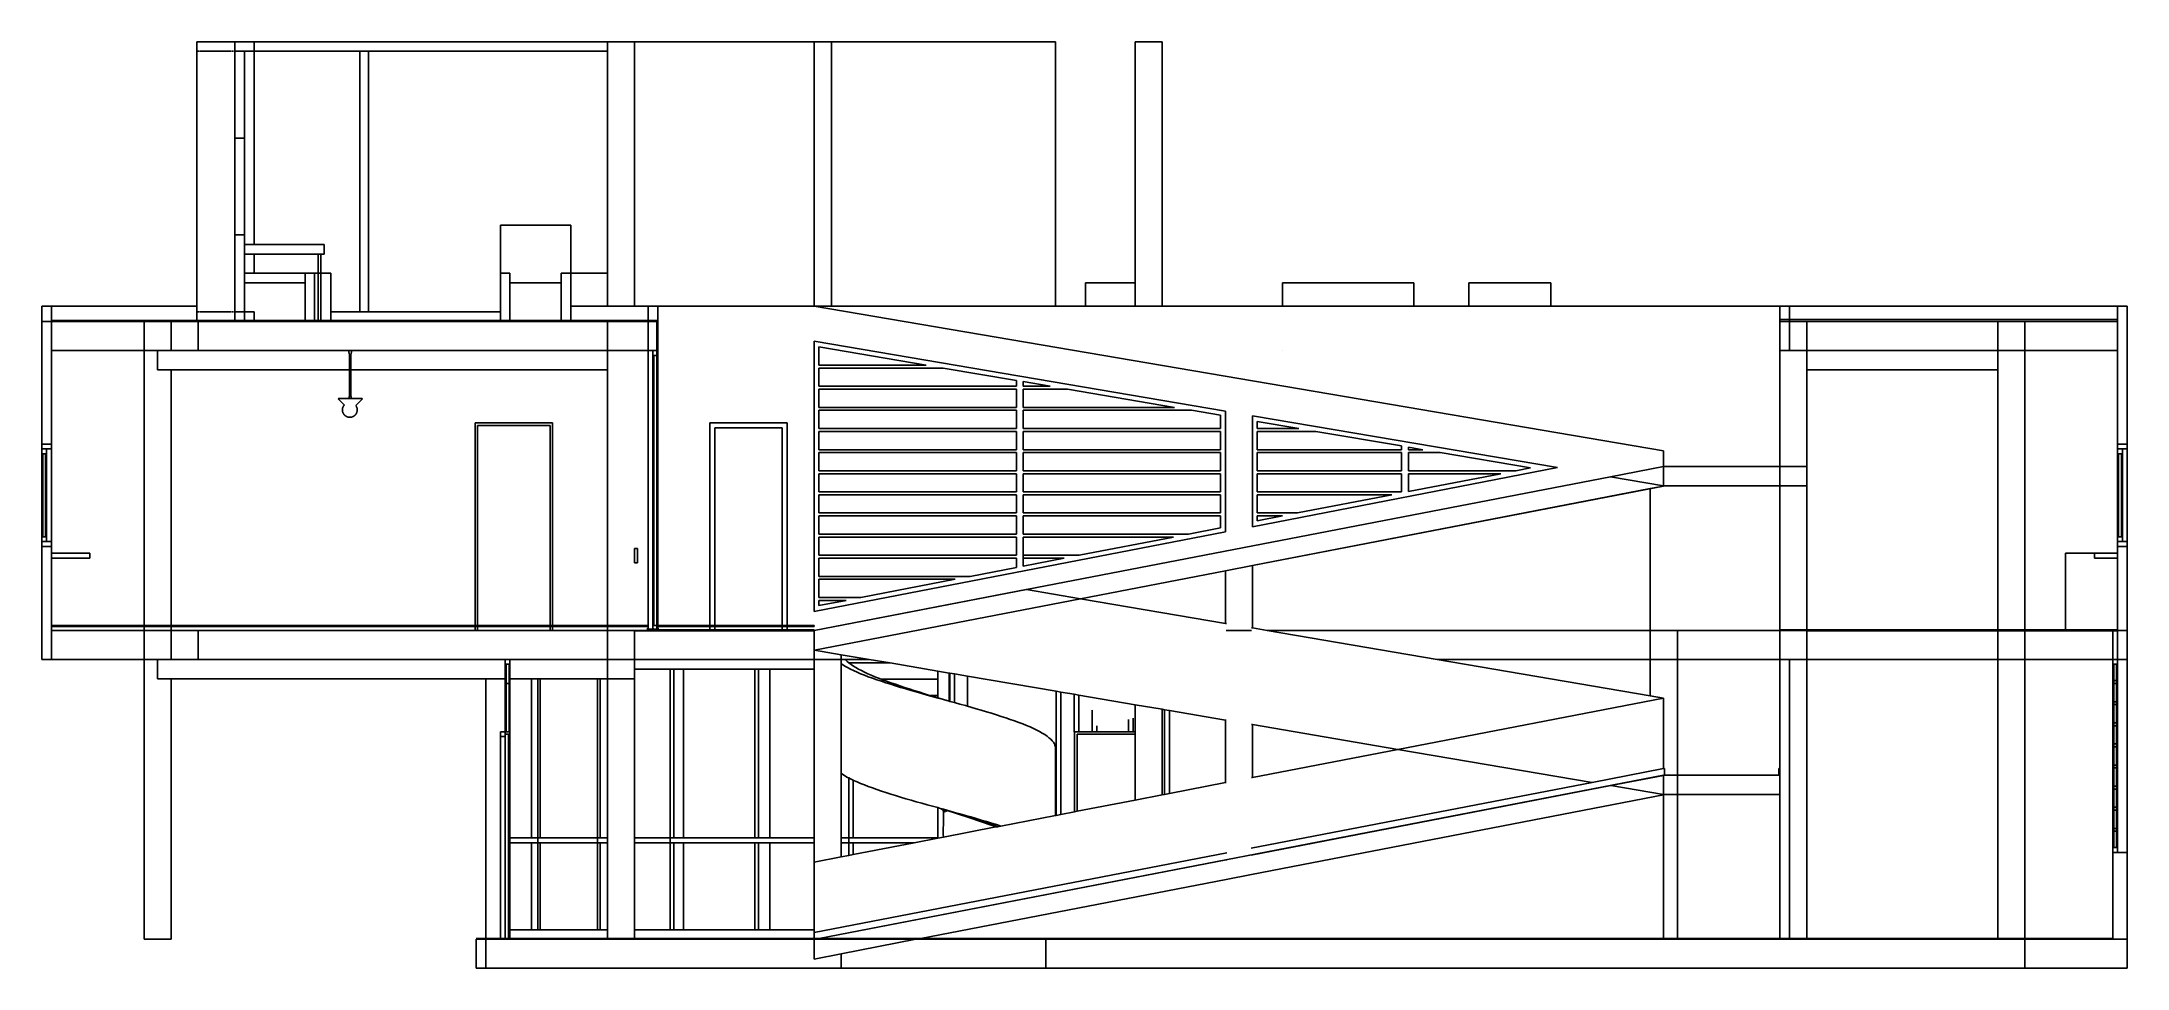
# Model space of a CAD drawing. Header units: centimetres. Extents: x 31 to 52.6, y 17.9 to 27.5.
import ezdxf

# ---------------------------------------------------------------- set-up
doc = ezdxf.new("R2010")
doc.units = ezdxf.units.CM
doc.layers.add('SectionCutEdges', color=7, linetype='Continuous')

msp = doc.modelspace()

# ---------------------------------------------------------------- linework, layer by layer
for p, q in [((32.617, 27.409), (32.617, 27.509)), ((32.617, 27.509), (32.617, 27.509)), ((32.617, 27.409), (32.617, 27.509)), ((32.617, 27.509), (32.618, 27.509)), ((32.618, 27.409), (32.618, 27.509)), ((33.012, 27.509), (32.618, 27.509)), ((33.212, 27.509), (36.872, 27.509)), ((36.872, 27.509), (36.872, 27.409)), ((37.152, 27.509), (36.872, 27.509)), ((37.152, 24.769), (37.152, 27.509)), ((39.012, 27.509), (37.152, 27.509)), ((39.192, 27.509), (39.012, 27.509)), ((39.012, 27.509), (39.012, 24.769)), ((39.192, 27.509), (39.192, 27.349)), ((41.512, 27.509), (39.192, 27.509)), ((41.512, 27.509), (41.512, 24.769)), ((42.337, 25.009), (42.337, 27.509)), ((42.617, 27.509), (42.337, 27.509)), ((42.617, 24.769), (42.617, 27.509)), ((32.617, 27.409), (32.617, 27.409)), ((32.617, 24.769), (32.617, 27.409)), ((32.617, 27.409), (32.618, 27.409)), ((32.62, 27.409), (32.618, 27.409)), ((32.624, 27.409), (32.62, 27.409)), ((32.626, 27.409), (32.624, 27.409)), ((32.626, 27.409), (32.631, 27.409)), ((32.631, 27.409), (32.634, 27.409)), ((32.634, 27.409), (32.636, 27.409)), ((32.637, 27.409), (32.64, 27.409)), ((32.641, 27.409), (32.643, 27.409)), ((32.644, 27.409), (32.647, 27.409)), ((32.648, 27.409), (32.651, 27.409)), ((32.652, 27.409), (32.655, 27.409)), ((32.656, 27.409), (32.659, 27.409)), ((32.661, 27.409), (32.665, 27.409)), ((32.666, 27.409), (32.67, 27.409)), ((32.671, 27.409), (32.675, 27.409)), ((32.676, 27.409), (32.68, 27.409)), ((32.682, 27.409), (32.687, 27.409)), ((32.689, 27.409), (32.693, 27.409)), ((32.695, 27.409), (32.699, 27.409)), ((32.701, 27.409), (32.705, 27.409)), ((32.708, 27.409), (32.712, 27.409)), ((32.714, 27.409), (32.721, 27.409)), ((32.722, 27.409), (32.729, 27.409)), ((32.729, 27.409), (32.736, 27.409)), ((32.736, 27.409), (32.743, 27.409)), ((32.744, 27.409), (32.752, 27.409)), ((32.755, 27.409), (32.76, 27.409)), ((32.763, 27.409), (32.769, 27.409)), ((32.772, 27.409), (32.777, 27.409)), ((32.78, 27.409), (32.786, 27.409)), ((32.789, 27.409), (32.798, 27.409)), ((32.8, 27.409), (32.808, 27.409)), ((32.808, 27.409), (32.818, 27.409)), ((32.818, 27.409), (32.827, 27.409)), ((32.828, 27.409), (32.838, 27.409)), ((32.841, 27.409), (32.849, 27.409)), ((32.852, 27.409), (32.859, 27.409)), ((32.863, 27.409), (32.87, 27.409)), ((32.874, 27.409), (32.882, 27.409)), ((32.885, 27.409), (32.896, 27.409)), ((32.898, 27.409), (32.908, 27.409)), ((32.909, 27.409), (32.92, 27.409)), ((32.921, 27.409), (32.932, 27.409)), ((32.933, 27.409), (32.945, 27.409)), ((32.949, 27.409), (32.958, 27.409)), ((32.962, 27.409), (32.971, 27.409)), ((32.976, 27.409), (32.984, 27.409)), ((32.989, 27.409), (32.998, 27.409)), ((33.005, 27.409), (33.012, 27.409)), ((33.212, 27.409), (34.306, 27.409)), ((33.212, 27.409), (33.212, 25.409)), ((34.306, 24.709), (34.306, 27.409)), ((34.306, 27.409), (34.398, 27.409)), ((34.398, 27.409), (34.398, 24.709)), ((34.398, 27.409), (36.872, 27.409)), ((36.872, 25.109), (36.872, 27.409)), ((39.192, 27.349), (39.194, 27.349)), ((39.192, 25.408), (39.192, 27.349)), ((33.012, 26.509), (33.112, 26.509)), ((33.112, 25.509), (33.012, 25.509)), ((35.762, 25.609), (36.492, 25.609)), ((35.762, 25.609), (35.762, 25.109)), ((36.492, 25.609), (36.492, 25.109)), ((33.212, 25.409), (33.112, 25.409)), ((33.212, 25.309), (33.112, 25.309)), ((33.939, 25.409), (33.212, 25.409)), ((33.212, 25.109), (33.212, 25.309)), ((33.212, 25.309), (33.874, 25.309)), ((33.874, 25.109), (33.874, 25.309)), ((33.904, 25.309), (33.874, 25.309)), ((33.904, 25.109), (33.904, 25.309)), ((33.904, 25.309), (33.939, 25.309)), ((33.939, 25.309), (33.939, 25.409)), ((39.192, 24.769), (39.192, 25.408)), ((39.192, 25.408), (39.194, 25.408)), ((33.212, 25.109), (33.112, 25.109)), ((33.212, 25.109), (33.739, 25.109)), ((33.839, 25.109), (33.874, 25.109)), ((33.877, 25.109), (33.874, 25.109)), ((33.874, 24.619), (33.874, 25.109)), ((33.874, 25.109), (33.874, 25.109)), ((33.879, 25.109), (33.878, 25.109)), ((33.883, 25.109), (33.88, 25.109)), ((33.886, 25.109), (33.884, 25.109)), ((33.889, 25.109), (33.887, 25.109)), ((33.892, 25.109), (33.89, 25.109)), ((33.894, 25.109), (33.893, 25.109)), ((33.897, 25.109), (33.896, 25.109)), ((33.9, 25.109), (33.898, 25.109)), ((33.903, 25.109), (33.901, 25.109)), ((33.904, 25.109), (33.903, 25.109)), ((33.904, 24.619), (33.904, 25.109)), ((33.904, 25.109), (34.008, 25.109)), ((34.008, 25.109), (34.008, 24.709)), ((36.492, 25.109), (36.872, 25.109)), ((36.872, 24.769), (36.872, 25.109)), ((41.823, 25.009), (41.823, 24.769)), ((42.337, 25.009), (41.823, 25.009)), ((42.337, 24.769), (42.337, 25.009)), ((43.862, 24.769), (43.862, 25.009)), ((43.862, 25.009), (45.222, 25.009)), ((45.222, 24.769), (45.222, 25.009)), ((45.793, 24.769), (45.793, 25.009)), ((45.793, 25.009), (46.643, 25.009)), ((46.643, 25.009), (46.643, 24.769)), ((31.112, 24.769), (32.617, 24.769)), ((32.617, 24.769), (32.62, 24.769)), ((32.617, 24.709), (32.617, 24.769)), ((32.617, 24.709), (32.617, 24.709)), ((32.617, 24.619), (32.617, 24.709)), ((32.617, 24.619), (32.617, 24.709)), ((32.617, 24.709), (32.618, 24.709)), ((32.618, 24.619), (32.618, 24.709)), ((32.62, 24.709), (32.618, 24.709)), ((32.624, 24.709), (32.62, 24.709)), ((32.622, 24.769), (32.621, 24.769)), ((32.626, 24.769), (32.624, 24.769)), ((32.626, 24.709), (32.624, 24.709)), ((32.626, 24.709), (32.631, 24.709)), ((32.634, 24.709), (32.631, 24.709)), ((32.636, 24.709), (32.634, 24.709)), ((32.637, 24.709), (32.64, 24.709)), ((32.641, 24.709), (32.643, 24.709)), ((32.644, 24.709), (32.647, 24.709)), ((32.648, 24.709), (32.651, 24.709)), ((32.652, 24.709), (32.655, 24.709)), ((32.656, 24.709), (32.659, 24.709)), ((32.661, 24.709), (32.665, 24.709)), ((32.67, 24.709), (32.666, 24.709)), ((32.675, 24.709), (32.671, 24.709)), ((32.68, 24.709), (32.676, 24.709)), ((32.682, 24.709), (32.687, 24.709)), ((32.689, 24.709), (32.693, 24.709)), ((32.695, 24.709), (32.699, 24.709)), ((32.701, 24.709), (32.705, 24.709)), ((32.708, 24.709), (32.712, 24.709)), ((32.714, 24.709), (32.721, 24.709)), ((32.729, 24.709), (32.722, 24.709)), ((32.736, 24.709), (32.729, 24.709)), ((32.743, 24.709), (32.736, 24.709)), ((32.744, 24.709), (32.752, 24.709)), ((32.755, 24.709), (32.76, 24.709)), ((32.763, 24.709), (32.769, 24.709)), ((32.772, 24.709), (32.777, 24.709)), ((32.78, 24.709), (32.786, 24.709)), ((32.789, 24.709), (32.798, 24.709)), ((32.808, 24.709), (32.8, 24.709)), ((32.818, 24.709), (32.808, 24.709)), ((32.827, 24.709), (32.818, 24.709)), ((32.828, 24.709), (32.838, 24.709)), ((32.841, 24.709), (32.849, 24.709)), ((32.852, 24.709), (32.859, 24.709)), ((32.863, 24.709), (32.87, 24.709)), ((32.874, 24.709), (32.882, 24.709)), ((32.885, 24.709), (32.896, 24.709)), ((32.908, 24.709), (32.898, 24.709)), ((32.92, 24.709), (32.909, 24.709)), ((32.932, 24.709), (32.921, 24.709)), ((32.933, 24.709), (32.945, 24.709)), ((32.949, 24.709), (32.958, 24.709)), ((32.962, 24.709), (32.971, 24.709)), ((32.976, 24.709), (32.984, 24.709)), ((32.989, 24.709), (32.998, 24.709)), ((33.012, 24.709), (33.005, 24.709)), ((34.008, 24.709), (34.008, 24.619)), ((34.306, 24.709), (34.008, 24.709)), ((34.306, 24.709), (34.398, 24.709)), ((34.398, 24.709), (35.762, 24.709)), ((36.872, 24.769), (36.492, 24.769)), ((37.152, 24.769), (36.872, 24.769)), ((37.292, 24.769), (37.152, 24.769)), ((39.012, 24.769), (37.392, 24.769)), ((43.412, 24.019), (39.012, 24.769)), ((39.192, 24.769), (39.012, 24.769)), ((39.012, 24.769), (39.012, 24.769)), ((41.512, 24.769), (39.192, 24.769)), ((41.823, 24.769), (41.512, 24.769)), ((42.337, 24.769), (41.823, 24.769)), ((42.617, 24.769), (42.337, 24.769)), ((43.862, 24.769), (42.617, 24.769)), ((45.222, 24.769), (43.862, 24.769)), ((45.793, 24.769), (45.222, 24.769)), ((46.643, 24.769), (45.793, 24.769)), ((49.012, 24.769), (46.643, 24.769)), ((49.012, 24.629), (49.012, 24.769)), ((49.012, 24.629), (49.012, 24.609)), ((49.112, 24.629), (49.012, 24.629)), ((49.112, 24.769), (49.112, 24.769)), ((49.112, 24.769), (49.112, 24.629)), ((49.112, 24.769), (52.512, 24.769)), ((49.112, 24.629), (49.112, 24.609)), ((31.112, 24.609), (31.012, 24.609)), ((32.072, 24.309), (32.072, 24.609)), ((32.352, 24.309), (32.352, 24.609)), ((32.617, 24.609), (32.617, 24.619)), ((32.617, 24.609), (32.617, 24.619)), ((32.618, 24.609), (32.618, 24.619)), ((32.632, 24.309), (32.632, 24.609)), ((34.008, 24.619), (34.008, 24.609)), ((36.872, 24.609), (36.872, 24.309)), ((37.292, 24.619), (37.392, 24.619)), ((37.382, 24.609), (37.292, 24.609)), ((37.382, 24.309), (37.382, 24.609)), ((37.392, 24.609), (37.382, 24.609)), ((49.012, 24.609), (49.012, 24.609)), ((49.112, 24.609), (49.012, 24.609)), ((49.012, 24.309), (49.012, 24.609)), ((51.272, 24.609), (51.272, 24.309)), ((51.552, 24.309), (51.552, 24.609)), ((32.072, 24.309), (32.072, 21.459)), ((32.212, 24.109), (32.212, 24.309)), ((34.201, 24.266), (34.191, 24.309)), ((34.201, 24.109), (34.201, 24.266)), ((34.223, 24.309), (34.213, 24.266)), ((34.213, 24.266), (34.213, 24.109)), ((36.872, 24.309), (36.872, 24.109)), ((37.342, 24.309), (37.292, 24.309)), ((37.292, 21.434), (37.292, 24.309)), ((37.342, 24.259), (37.342, 21.459)), ((37.382, 24.259), (37.382, 24.309)), ((37.392, 24.259), (37.392, 21.459)), ((39.012, 24.406), (43.272, 23.681)), ((39.012, 21.605), (39.012, 24.406)), ((39.062, 24.158), (39.062, 24.347)), ((39.062, 24.347), (40.172, 24.158)), ((43.863, 24.309), (43.862, 24.309)), ((49.112, 24.309), (49.012, 24.309)), ((51.272, 24.309), (51.272, 24.109)), ((51.552, 21.415), (51.552, 24.309)), ((32.352, 24.109), (32.212, 24.109)), ((32.352, 21.459), (32.352, 24.109)), ((32.352, 24.109), (34.201, 24.109)), ((34.201, 23.838), (34.201, 24.109)), ((34.201, 24.109), (34.201, 24.109)), ((34.202, 24.109), (34.204, 24.109)), ((34.205, 24.109), (34.207, 24.109)), ((34.207, 24.109), (34.21, 24.109)), ((34.21, 24.109), (34.213, 24.109)), ((34.213, 24.109), (34.213, 23.838)), ((34.213, 24.109), (34.213, 24.109)), ((34.213, 24.109), (36.872, 24.109)), ((36.872, 24.109), (36.872, 21.459)), ((39.062, 24.158), (40.172, 24.158)), ((39.062, 23.939), (39.062, 24.128)), ((40.348, 24.128), (39.062, 24.128)), ((40.348, 24.128), (41.107, 23.999)), ((41.107, 23.999), (41.107, 23.939)), ((41.177, 23.987), (41.458, 23.939)), ((41.177, 23.987), (41.177, 23.939)), ((47.81, 23.269), (43.412, 24.019)), ((49.292, 24.109), (51.272, 24.109)), ((51.272, 24.109), (51.272, 21.415)), ((51.272, 24.109), (51.273, 24.109)), ((34.085, 23.812), (34.193, 23.812)), ((34.193, 23.812), (34.201, 23.838)), ((34.193, 23.812), (34.221, 23.812)), ((34.213, 23.838), (34.221, 23.812)), ((34.221, 23.812), (34.329, 23.812)), ((39.062, 23.939), (41.107, 23.939)), ((39.062, 23.72), (39.062, 23.909)), ((41.107, 23.909), (39.062, 23.909)), ((41.107, 23.72), (41.107, 23.909)), ((41.177, 23.939), (41.458, 23.939)), ((41.177, 23.909), (41.177, 23.72)), ((41.635, 23.909), (41.177, 23.909)), ((41.635, 23.909), (42.745, 23.72)), ((35.502, 23.559), (36.302, 23.559)), ((35.502, 21.459), (35.502, 23.559)), ((36.302, 23.559), (36.302, 21.459)), ((37.932, 23.559), (38.732, 23.559)), ((37.932, 21.459), (37.932, 23.559)), ((38.732, 23.559), (38.732, 21.459)), ((39.062, 23.72), (41.107, 23.72)), ((39.062, 23.501), (39.062, 23.69)), ((41.107, 23.69), (39.062, 23.69)), ((41.107, 23.501), (41.107, 23.69)), ((41.177, 23.72), (42.745, 23.72)), ((41.177, 23.69), (41.177, 23.501)), ((42.921, 23.69), (41.177, 23.69)), ((42.921, 23.69), (43.222, 23.639)), ((43.222, 23.639), (43.222, 23.501)), ((43.272, 23.681), (43.272, 22.43)), ((43.552, 22.484), (43.552, 23.633)), ((43.552, 23.633), (46.71, 23.096)), ((43.602, 23.574), (43.602, 23.501)), ((44.031, 23.501), (43.602, 23.574)), ((36.277, 23.534), (35.527, 23.534)), ((35.527, 23.534), (35.527, 21.459)), ((36.277, 21.459), (36.277, 23.534)), ((37.982, 23.509), (38.682, 23.509)), ((37.982, 21.459), (37.982, 23.509)), ((38.682, 23.509), (38.682, 21.459)), ((39.062, 23.501), (41.107, 23.501)), ((39.062, 23.282), (39.062, 23.471)), ((41.107, 23.471), (39.062, 23.471)), ((41.107, 23.282), (41.107, 23.471)), ((41.177, 23.501), (43.222, 23.501)), ((41.177, 23.471), (41.177, 23.282)), ((43.222, 23.471), (41.177, 23.471)), ((43.222, 23.471), (43.222, 23.282)), ((43.602, 23.501), (44.031, 23.501)), ((43.602, 23.471), (43.602, 23.282)), ((43.602, 23.471), (44.207, 23.471)), ((45.096, 23.32), (44.207, 23.471)), ((31.012, 23.239), (31.012, 22.379)), ((31.062, 22.379), (31.062, 23.239)), ((31.112, 23.289), (31.112, 22.329)), ((39.062, 23.282), (41.107, 23.282)), ((39.062, 23.063), (39.062, 23.252)), ((41.107, 23.252), (39.062, 23.252)), ((41.107, 23.063), (41.107, 23.252)), ((41.177, 23.282), (43.222, 23.282)), ((43.222, 23.252), (41.177, 23.252)), ((41.177, 23.252), (41.177, 23.063)), ((43.222, 23.252), (43.222, 23.063)), ((45.096, 23.282), (43.602, 23.282)), ((43.602, 23.252), (43.602, 23.063)), ((45.096, 23.252), (43.602, 23.252)), ((45.096, 23.282), (45.096, 23.32)), ((45.096, 23.063), (45.096, 23.252)), ((45.166, 23.308), (45.166, 23.282)), ((45.317, 23.282), (45.166, 23.308)), ((45.317, 23.282), (45.166, 23.282)), ((45.494, 23.252), (45.166, 23.252)), ((45.166, 23.252), (45.166, 23.063)), ((46.431, 23.093), (45.494, 23.252)), ((47.81, 23.109), (47.81, 23.269)), ((52.512, 23.239), (52.512, 22.379)), ((52.562, 23.239), (52.562, 22.379)), ((52.612, 23.289), (52.612, 22.329)), ((39.062, 23.063), (41.107, 23.063)), ((39.062, 22.844), (39.062, 23.033)), ((41.107, 23.033), (39.062, 23.033)), ((41.107, 22.844), (41.107, 23.033)), ((41.177, 23.063), (43.222, 23.063)), ((43.222, 23.033), (41.177, 23.033)), ((41.177, 23.033), (41.177, 22.844)), ((43.222, 23.033), (43.222, 22.844)), ((46.71, 23.096), (43.552, 22.484)), ((47.81, 22.905), (43.552, 22.082)), ((43.602, 23.063), (45.096, 23.063)), ((43.602, 23.033), (43.602, 22.844)), ((45.096, 23.033), (43.602, 23.033)), ((45.096, 22.844), (45.096, 23.033)), ((46.28, 23.063), (45.166, 23.063)), ((46.125, 23.033), (45.166, 23.033)), ((45.166, 22.848), (46.125, 23.033)), ((45.166, 23.033), (45.166, 22.848)), ((46.28, 23.063), (46.431, 23.093)), ((46.71, 23.096), (46.711, 23.096)), ((46.71, 23.096), (46.711, 23.096)), ((46.71, 23.096), (46.71, 23.096)), ((47.259, 23.002), (47.81, 22.909)), ((47.81, 22.909), (47.81, 23.109)), ((47.829, 22.909), (47.81, 22.909)), ((47.81, 22.905), (47.81, 22.909)), ((49.012, 23.109), (49.292, 23.109)), ((49.292, 22.909), (49.012, 22.909)), ((39.062, 22.844), (41.107, 22.844)), ((39.062, 22.626), (39.062, 22.814)), ((41.107, 22.814), (39.062, 22.814)), ((41.107, 22.626), (41.107, 22.814)), ((41.177, 22.844), (43.222, 22.844)), ((41.177, 22.814), (41.177, 22.626)), ((43.222, 22.814), (41.177, 22.814)), ((43.222, 22.814), (43.222, 22.626)), ((45.096, 22.844), (43.602, 22.844)), ((43.602, 22.814), (43.602, 22.626)), ((44.994, 22.814), (43.602, 22.814)), ((44.019, 22.626), (44.994, 22.814)), ((47.672, 21.409), (47.672, 22.878)), ((39.062, 22.626), (41.107, 22.626)), ((39.062, 22.407), (39.062, 22.596)), ((41.107, 22.596), (39.062, 22.596)), ((41.107, 22.407), (41.107, 22.596)), ((41.177, 22.626), (43.222, 22.626)), ((41.177, 22.596), (41.177, 22.407)), ((43.222, 22.596), (41.177, 22.596)), ((43.222, 22.471), (42.888, 22.407)), ((43.222, 22.596), (43.222, 22.471)), ((43.602, 22.626), (44.019, 22.626)), ((43.602, 22.545), (43.864, 22.596)), ((43.602, 22.596), (43.602, 22.545)), ((43.602, 22.596), (43.864, 22.596)), ((43.272, 22.43), (39.012, 21.605)), ((41.107, 22.407), (39.062, 22.407)), ((39.062, 22.188), (39.062, 22.377)), ((39.062, 22.377), (41.107, 22.377)), ((41.107, 22.188), (41.107, 22.377)), ((42.888, 22.407), (41.177, 22.407)), ((41.177, 22.188), (41.177, 22.377)), ((41.177, 22.377), (42.734, 22.377)), ((42.734, 22.377), (41.758, 22.188)), ((39.062, 22.188), (41.107, 22.188)), ((39.062, 21.969), (39.062, 22.158)), ((41.107, 22.158), (39.062, 22.158)), ((41.107, 22.062), (40.628, 21.969)), ((41.107, 22.158), (41.107, 22.062)), ((41.177, 22.188), (41.758, 22.188)), ((41.177, 22.158), (41.177, 22.188)), ((41.603, 22.158), (41.177, 22.075)), ((41.603, 22.158), (41.177, 22.158)), ((41.177, 22.158), (41.177, 22.075)), ((43.552, 21.435), (43.552, 22.082)), ((51.972, 22.209), (52.272, 22.209)), ((51.972, 22.209), (51.972, 22.109)), ((51.972, 22.109), (51.972, 21.509)), ((51.972, 22.109), (51.972, 22.109)), ((51.972, 21.509), (51.972, 22.109)), ((51.972, 21.509), (51.972, 22.109)), ((51.972, 22.109), (51.972, 22.109)), ((41.209, 21.834), (39.012, 21.409)), ((39.062, 21.969), (40.628, 21.969)), ((39.062, 21.75), (39.062, 21.939)), ((40.473, 21.939), (39.062, 21.939)), ((40.473, 21.939), (39.497, 21.75)), ((41.212, 21.834), (41.209, 21.834)), ((41.771, 21.738), (41.212, 21.834)), ((43.272, 22.028), (43.272, 21.482)), ((39.062, 21.75), (39.497, 21.75)), ((39.343, 21.72), (39.062, 21.666)), ((39.062, 21.666), (39.062, 21.72)), ((39.343, 21.72), (39.062, 21.72)), ((43.272, 21.482), (41.772, 21.738)), ((32.072, 21.459), (32.072, 21.449)), ((32.072, 21.449), (32.072, 21.409)), ((32.072, 21.109), (32.072, 21.409)), ((32.352, 21.449), (32.352, 21.459)), ((32.352, 21.409), (32.352, 21.449)), ((32.352, 21.109), (32.352, 21.409)), ((32.632, 21.109), (32.632, 21.409)), ((35.502, 21.449), (35.502, 21.459)), ((35.502, 21.409), (35.502, 21.449)), ((35.527, 21.459), (35.527, 21.449)), ((35.527, 21.449), (35.527, 21.409)), ((36.277, 21.449), (36.277, 21.459)), ((36.277, 21.409), (36.277, 21.449)), ((36.302, 21.459), (36.302, 21.449)), ((36.302, 21.449), (36.302, 21.409)), ((36.872, 21.459), (36.872, 21.449)), ((36.872, 21.449), (36.872, 21.409)), ((36.872, 21.409), (36.872, 21.109)), ((36.872, 21.109), (36.872, 21.409)), ((37.052, 21.449), (37.052, 21.459)), ((37.152, 21.109), (37.152, 21.409)), ((37.152, 21.405), (37.152, 21.409)), ((37.152, 21.405), (37.392, 21.405)), ((37.152, 21.109), (37.152, 21.405)), ((37.292, 21.409), (37.292, 21.421)), ((37.382, 21.421), (37.382, 21.459)), ((37.382, 21.409), (37.382, 21.421)), ((37.392, 21.459), (37.932, 21.459)), ((37.392, 21.449), (37.932, 21.449)), ((37.932, 21.449), (37.932, 21.459)), ((37.932, 21.459), (37.982, 21.459)), ((37.932, 21.415), (37.932, 21.449)), ((37.932, 21.449), (37.982, 21.449)), ((37.932, 21.409), (37.932, 21.415)), ((37.982, 21.449), (37.982, 21.459)), ((37.982, 21.459), (38.682, 21.459)), ((37.982, 21.415), (37.982, 21.449)), ((37.982, 21.449), (38.682, 21.449)), ((37.982, 21.409), (37.982, 21.415)), ((38.682, 21.459), (38.682, 21.449)), ((38.682, 21.459), (38.732, 21.459)), ((38.682, 21.449), (38.682, 21.415)), ((38.682, 21.449), (38.732, 21.449)), ((38.682, 21.415), (38.682, 21.409)), ((38.732, 21.459), (38.732, 21.449)), ((38.732, 21.459), (39.012, 21.459)), ((38.732, 21.449), (38.732, 21.415)), ((38.732, 21.449), (39.012, 21.449)), ((38.732, 21.415), (38.732, 21.409)), ((39.012, 21.449), (39.012, 21.459)), ((43.282, 21.481), (43.272, 21.482)), ((43.282, 21.409), (43.281, 21.409)), ((43.282, 21.409), (43.542, 21.409)), ((43.552, 21.435), (43.542, 21.436)), ((43.543, 21.409), (43.542, 21.409)), ((43.704, 21.409), (43.552, 21.435)), ((43.704, 21.409), (47.672, 21.409)), ((45.464, 21.109), (43.704, 21.409)), ((47.952, 21.409), (47.672, 21.409)), ((47.672, 21.109), (47.672, 21.409)), ((49.012, 21.409), (47.952, 21.409)), ((47.952, 21.109), (47.952, 21.409)), ((49.292, 21.415), (49.012, 21.415)), ((49.292, 21.109), (49.292, 21.405)), ((51.272, 21.415), (51.272, 21.409)), ((51.272, 21.405), (51.272, 21.409)), ((51.272, 21.409), (51.272, 21.109)), ((51.272, 21.109), (51.272, 21.405)), ((51.552, 21.409), (51.552, 21.415)), ((51.552, 21.405), (51.552, 21.409)), ((51.552, 21.109), (51.552, 21.405)), ((51.972, 21.509), (51.972, 21.509)), ((51.972, 21.509), (51.972, 21.509)), ((51.972, 21.509), (51.972, 21.415)), ((51.972, 21.415), (51.972, 21.409)), ((52.462, 21.409), (52.462, 21.405)), ((52.462, 21.405), (52.462, 21.109)), ((52.612, 21.409), (52.512, 21.409)), ((39.012, 21.206), (39.014, 21.205)), ((39.014, 21.205), (39.292, 21.158)), ((32.072, 18.209), (32.072, 21.109)), ((32.212, 20.909), (32.212, 21.109)), ((35.812, 21.059), (35.812, 20.909)), ((35.862, 20.909), (35.862, 21.059)), ((36.872, 21.009), (36.872, 21.109)), ((36.873, 21.009), (36.872, 21.009)), ((36.872, 21.009), (36.872, 21.009)), ((37.151, 21.009), (37.152, 21.009)), ((37.522, 21.009), (37.152, 21.009)), ((37.522, 18.309), (37.522, 21.009)), ((37.522, 21.009), (37.558, 21.009)), ((37.558, 19.259), (37.558, 21.009)), ((37.66, 21.009), (37.558, 21.009)), ((37.66, 19.259), (37.66, 21.009)), ((38.397, 21.009), (37.66, 21.009)), ((38.397, 19.259), (38.397, 21.009)), ((38.397, 21.009), (38.437, 21.009)), ((38.437, 19.259), (38.437, 21.009)), ((38.553, 21.009), (38.437, 21.009)), ((38.553, 19.259), (38.553, 21.009)), ((39.012, 21.009), (38.553, 21.009)), ((39.292, 21.109), (39.012, 21.109)), ((39.012, 21.009), (39.012, 21.109)), ((39.012, 19.259), (39.012, 21.009)), ((39.292, 21.158), (39.583, 21.109)), ((39.292, 21.109), (39.292, 21.158)), ((39.292, 21.064), (39.292, 21.109)), ((39.292, 21.109), (39.333, 21.109)), ((39.304, 21.056), (39.292, 21.064)), ((39.292, 19.927), (39.292, 21.064)), ((39.329, 21.04), (39.304, 21.056)), ((39.357, 21.024), (39.329, 21.04)), ((39.333, 21.109), (39.338, 21.103)), ((39.583, 21.109), (39.333, 21.109)), ((39.338, 21.103), (39.354, 21.087)), ((39.354, 21.087), (39.373, 21.072)), ((39.388, 21.008), (39.357, 21.024)), ((39.801, 21.072), (39.373, 21.072)), ((39.373, 21.072), (39.373, 21.072)), ((39.373, 21.072), (39.394, 21.056)), ((39.421, 20.993), (39.388, 21.008)), ((39.394, 21.056), (39.418, 21.04)), ((39.418, 21.04), (39.443, 21.024)), ((39.456, 20.977), (39.421, 20.993)), ((39.443, 21.024), (39.471, 21.008)), ((39.493, 20.961), (39.456, 20.977)), ((39.471, 21.008), (39.501, 20.993)), ((39.532, 20.945), (39.493, 20.961)), ((39.501, 20.993), (39.533, 20.977)), ((39.533, 20.977), (39.567, 20.961)), ((39.567, 20.961), (39.603, 20.945)), ((39.583, 21.109), (39.801, 21.072)), ((39.801, 21.072), (40.292, 20.988)), ((40.292, 20.903), (40.292, 20.988)), ((40.292, 20.988), (40.412, 20.968)), ((40.412, 20.968), (40.412, 20.676)), ((40.412, 20.968), (40.419, 20.966)), ((40.419, 20.674), (40.419, 20.966)), ((40.419, 20.966), (40.467, 20.958)), ((40.467, 20.661), (40.467, 20.958)), ((40.467, 20.958), (40.6, 20.936)), ((45.464, 21.109), (47.672, 20.732)), ((47.672, 21.109), (45.464, 21.109)), ((47.672, 20.732), (47.672, 21.109)), ((47.952, 21.109), (47.672, 21.109)), ((49.012, 21.109), (47.952, 21.109)), ((47.952, 19.909), (47.952, 21.109)), ((49.292, 18.219), (49.292, 21.109)), ((51.272, 21.109), (51.272, 18.219)), ((51.552, 18.219), (51.552, 21.109)), ((52.462, 21.059), (52.462, 20.89)), ((52.512, 20.89), (52.512, 21.059)), ((52.612, 19.109), (52.612, 21.109)), ((32.352, 20.909), (32.212, 20.909)), ((32.352, 18.209), (32.352, 20.909)), ((32.352, 20.909), (35.612, 20.909)), ((35.612, 20.909), (35.812, 20.909)), ((35.612, 20.909), (35.612, 18.219)), ((35.812, 20.909), (35.812, 20.859)), ((35.812, 20.859), (35.812, 20.359)), ((35.822, 20.859), (35.812, 20.859)), ((35.852, 20.859), (35.822, 20.859)), ((35.862, 20.859), (35.852, 20.859)), ((35.862, 20.859), (35.862, 20.909)), ((35.862, 20.909), (36.084, 20.909)), ((35.862, 20.859), (35.862, 20.359)), ((36.084, 19.259), (36.084, 20.909)), ((36.084, 20.909), (36.151, 20.909)), ((36.151, 18.309), (36.151, 20.909)), ((36.151, 20.909), (36.174, 20.909)), ((36.174, 19.259), (36.174, 20.909)), ((36.174, 20.909), (36.767, 20.909)), ((36.767, 18.309), (36.767, 20.909)), ((36.767, 20.909), (36.797, 20.909)), ((36.797, 19.259), (36.797, 20.909)), ((36.797, 20.909), (36.872, 20.909)), ((36.872, 20.909), (36.872, 19.259)), ((37.152, 19.259), (37.152, 20.909)), ((39.573, 20.93), (39.532, 20.945)), ((39.616, 20.914), (39.573, 20.93)), ((39.603, 20.945), (39.641, 20.93)), ((39.661, 20.898), (39.616, 20.914)), ((39.641, 20.93), (39.68, 20.914)), ((39.708, 20.882), (39.661, 20.898)), ((39.68, 20.914), (39.707, 20.903)), ((40.292, 20.903), (39.707, 20.903)), ((39.707, 20.903), (39.721, 20.898)), ((39.756, 20.866), (39.708, 20.882)), ((39.721, 20.898), (39.763, 20.882)), ((39.806, 20.851), (39.756, 20.866)), ((39.763, 20.882), (39.807, 20.866)), ((39.856, 20.835), (39.806, 20.851)), ((39.807, 20.866), (39.853, 20.851)), ((39.853, 20.851), (39.899, 20.835)), ((39.908, 20.819), (39.856, 20.835)), ((39.899, 20.835), (39.947, 20.819)), ((39.962, 20.803), (39.908, 20.819)), ((39.947, 20.819), (39.995, 20.803)), ((40.016, 20.787), (39.962, 20.803)), ((39.995, 20.803), (40.045, 20.787)), ((40.07, 20.772), (40.016, 20.787)), ((40.045, 20.787), (40.095, 20.772)), ((40.126, 20.756), (40.07, 20.772)), ((40.095, 20.772), (40.145, 20.756)), ((40.182, 20.74), (40.126, 20.756)), ((40.145, 20.756), (40.197, 20.74)), ((40.182, 20.74), (40.295, 20.708)), ((40.197, 20.74), (40.214, 20.735)), ((40.292, 20.735), (40.292, 20.903)), ((40.6, 20.624), (40.6, 20.936)), ((41.519, 20.779), (40.6, 20.936)), ((41.519, 19.493), (41.519, 20.779)), ((41.568, 20.771), (41.519, 20.779)), ((41.568, 19.503), (41.568, 20.771)), ((41.705, 20.748), (41.568, 20.771)), ((41.705, 20.359), (41.705, 20.748)), ((41.754, 20.739), (41.705, 20.748)), ((41.754, 20.359), (41.754, 20.739)), ((41.754, 20.739), (42.337, 20.64)), ((52.462, 20.86), (52.462, 20.671)), ((52.512, 20.671), (52.512, 20.86)), ((40.292, 20.735), (40.214, 20.735)), ((40.214, 20.735), (40.292, 20.711)), ((40.292, 20.711), (40.292, 20.735)), ((40.352, 20.693), (40.292, 20.711)), ((40.352, 20.693), (40.295, 20.708)), ((40.352, 20.693), (40.412, 20.676)), ((40.419, 20.674), (40.412, 20.676)), ((40.467, 20.661), (40.419, 20.674)), ((40.522, 20.645), (40.467, 20.661)), ((40.579, 20.63), (40.522, 20.645)), ((40.6, 20.624), (40.579, 20.63)), ((40.634, 20.614), (40.6, 20.624)), ((40.689, 20.598), (40.634, 20.614)), ((40.743, 20.582), (40.689, 20.598)), ((40.796, 20.566), (40.743, 20.582)), ((40.848, 20.551), (40.796, 20.566)), ((40.899, 20.535), (40.848, 20.551)), ((40.949, 20.519), (40.899, 20.535)), ((41.892, 20.359), (41.892, 20.584)), ((42.337, 20.64), (42.337, 20.359)), ((42.337, 20.64), (42.617, 20.592)), ((42.617, 19.705), (42.617, 20.592)), ((42.617, 20.592), (42.642, 20.588)), ((42.642, 19.71), (42.642, 20.588)), ((42.642, 20.588), (42.692, 20.58)), ((42.692, 20.58), (43.272, 20.481)), ((42.692, 19.72), (42.692, 20.58)), ((47.81, 20.709), (45.058, 20.177)), ((47.81, 20.709), (47.672, 20.732)), ((47.81, 19.98), (47.81, 20.709)), ((52.462, 20.641), (52.462, 20.452)), ((52.512, 20.452), (52.512, 20.641)), ((35.812, 20.309), (35.762, 20.309)), ((35.812, 20.359), (35.812, 20.334)), ((35.847, 20.334), (35.812, 20.334)), ((35.812, 20.334), (35.812, 20.309)), ((35.812, 20.309), (35.812, 18.219)), ((35.862, 20.334), (35.847, 20.334)), ((35.847, 20.334), (35.847, 18.219)), ((40.997, 20.503), (40.949, 20.519)), ((41.043, 20.487), (40.997, 20.503)), ((41.088, 20.472), (41.043, 20.487)), ((41.131, 20.456), (41.088, 20.472)), ((41.172, 20.44), (41.131, 20.456)), ((41.212, 20.424), (41.172, 20.44)), ((41.249, 20.409), (41.212, 20.424)), ((41.284, 20.393), (41.249, 20.409)), ((41.317, 20.377), (41.284, 20.393)), ((41.347, 20.361), (41.317, 20.377)), ((41.375, 20.345), (41.347, 20.361)), ((41.401, 20.33), (41.375, 20.345)), ((41.424, 20.314), (41.401, 20.33)), ((41.444, 20.298), (41.424, 20.314)), ((41.705, 20.359), (41.703, 20.359)), ((41.707, 20.359), (41.705, 20.359)), ((41.707, 19.529), (41.707, 20.359)), ((41.71, 20.359), (41.707, 20.359)), ((41.71, 19.53), (41.71, 20.359)), ((41.754, 20.359), (41.71, 20.359)), ((41.735, 20.334), (41.735, 19.535)), ((42.337, 20.334), (41.735, 20.334)), ((41.892, 20.359), (41.754, 20.359)), ((41.941, 20.359), (41.892, 20.359)), ((41.941, 20.359), (41.941, 20.42)), ((42.079, 20.359), (41.941, 20.359)), ((42.079, 20.359), (42.079, 20.362)), ((42.079, 20.359), (42.267, 20.359)), ((42.267, 20.359), (42.267, 20.485)), ((42.316, 20.359), (42.267, 20.359)), ((42.316, 20.359), (42.316, 20.501)), ((42.337, 20.359), (42.316, 20.359)), ((42.337, 20.359), (42.337, 20.334)), ((42.338, 20.359), (42.337, 20.359)), ((42.337, 20.334), (42.337, 19.651)), ((42.338, 20.334), (42.337, 20.334)), ((43.272, 20.481), (43.272, 19.832)), ((43.281, 20.479), (43.272, 20.481)), ((43.552, 20.433), (43.543, 20.435)), ((43.552, 19.886), (43.552, 20.433)), ((43.552, 20.433), (45.058, 20.177)), ((52.462, 20.422), (52.462, 20.233)), ((52.512, 20.233), (52.512, 20.422)), ((41.462, 20.282), (41.444, 20.298)), ((41.477, 20.266), (41.462, 20.282)), ((41.49, 20.251), (41.477, 20.266)), ((41.5, 20.235), (41.49, 20.251)), ((41.506, 20.219), (41.5, 20.235)), ((41.511, 20.203), (41.506, 20.219)), ((41.512, 20.187), (41.511, 20.203)), ((41.512, 19.492), (41.512, 20.187)), ((45.058, 20.177), (43.552, 19.886)), ((47.069, 19.835), (45.058, 20.177)), ((52.462, 20.203), (52.462, 20.014)), ((52.512, 20.014), (52.512, 20.203)), ((39.292, 19.927), (39.292, 19.927)), ((39.292, 19.927), (39.304, 19.919)), ((39.292, 19.259), (39.292, 19.927)), ((39.292, 19.259), (39.292, 19.927)), ((39.304, 19.919), (39.329, 19.903)), ((39.329, 19.903), (39.357, 19.887)), ((39.357, 19.887), (39.37, 19.881)), ((39.37, 19.078), (39.37, 19.881)), ((39.37, 19.881), (39.388, 19.872)), ((43.552, 19.886), (43.543, 19.884)), ((47.81, 19.978), (47.069, 19.835)), ((47.264, 19.802), (47.81, 19.907)), ((47.81, 19.98), (47.817, 19.979)), ((47.81, 19.979), (47.81, 19.98)), ((47.81, 19.979), (47.81, 19.978)), ((47.815, 19.979), (47.81, 19.979)), ((47.815, 19.979), (47.81, 19.978)), ((47.81, 19.907), (47.82, 19.909)), ((47.81, 19.709), (47.81, 19.907)), ((47.817, 19.979), (47.815, 19.979)), ((47.82, 19.98), (47.817, 19.979)), ((47.82, 19.909), (47.82, 19.98)), ((49.012, 19.909), (47.82, 19.909)), ((47.952, 19.909), (47.952, 19.709)), ((52.462, 19.984), (52.462, 19.795)), ((52.512, 19.795), (52.512, 19.984)), ((39.388, 19.872), (39.415, 19.859)), ((39.415, 19.259), (39.415, 19.859)), ((39.415, 19.859), (39.421, 19.856)), ((39.421, 19.856), (39.456, 19.84)), ((39.456, 19.84), (39.493, 19.824)), ((39.493, 19.824), (39.532, 19.809)), ((39.532, 19.809), (39.573, 19.793)), ((39.573, 19.793), (39.616, 19.777)), ((39.616, 19.777), (39.661, 19.761)), ((39.661, 19.761), (39.708, 19.745)), ((39.708, 19.745), (39.756, 19.73)), ((39.756, 19.73), (39.806, 19.714)), ((39.806, 19.714), (39.856, 19.698)), ((39.856, 19.698), (39.908, 19.682)), ((39.908, 19.682), (39.962, 19.666)), ((39.962, 19.666), (40.016, 19.651)), ((42.617, 19.705), (42.337, 19.651)), ((42.642, 19.71), (42.617, 19.705)), ((42.692, 19.72), (42.642, 19.71)), ((43.272, 19.832), (42.692, 19.72)), ((43.281, 19.834), (43.272, 19.832)), ((47.069, 19.835), (43.538, 19.153)), ((43.538, 19.082), (47.264, 19.802)), ((47.81, 19.709), (47.264, 19.802)), ((47.829, 19.709), (47.81, 19.709)), ((47.81, 19.705), (47.81, 19.709)), ((47.81, 18.219), (47.81, 19.705)), ((47.952, 19.709), (47.952, 18.219)), ((52.462, 19.765), (52.462, 19.577)), ((52.512, 19.577), (52.512, 19.765)), ((40.016, 19.651), (40.07, 19.635)), ((40.07, 19.635), (40.126, 19.619)), ((40.126, 19.619), (40.182, 19.603)), ((40.182, 19.603), (40.292, 19.573)), ((40.292, 19.259), (40.292, 19.573)), ((40.292, 19.573), (40.329, 19.562)), ((40.383, 19.535), (40.329, 19.562)), ((40.333, 19.56), (40.329, 19.562)), ((40.329, 19.562), (40.331, 19.562)), ((40.389, 19.537), (40.331, 19.562)), ((40.331, 19.562), (40.336, 19.56)), ((40.338, 19.556), (40.333, 19.56)), ((40.377, 19.533), (40.333, 19.56)), ((40.394, 19.539), (40.336, 19.56)), ((40.336, 19.56), (40.35, 19.557)), ((40.343, 19.551), (40.338, 19.556)), ((40.371, 19.53), (40.338, 19.556)), ((40.365, 19.526), (40.343, 19.551)), ((40.348, 19.542), (40.343, 19.551)), ((40.359, 19.523), (40.348, 19.542)), ((40.352, 19.525), (40.348, 19.542)), ((40.35, 19.557), (40.399, 19.54)), ((40.35, 19.557), (40.352, 19.556)), ((40.35, 19.304), (40.352, 19.45)), ((40.36, 19.554), (40.352, 19.556)), ((40.352, 19.556), (40.466, 19.524)), ((40.352, 19.45), (40.352, 19.525)), ((40.352, 19.524), (40.352, 19.525)), ((40.352, 19.524), (40.352, 19.458)), ((40.353, 19.521), (40.352, 19.524)), ((40.352, 19.458), (40.353, 19.521)), ((40.352, 19.45), (40.352, 19.458)), ((40.36, 19.554), (40.368, 19.551)), ((40.364, 19.552), (40.36, 19.554)), ((40.368, 19.551), (40.364, 19.552)), ((40.364, 19.552), (40.508, 19.509)), ((40.399, 19.54), (40.368, 19.551)), ((40.368, 19.551), (40.613, 19.472)), ((40.466, 19.524), (40.522, 19.509)), ((40.559, 19.493), (40.508, 19.509)), ((40.522, 19.509), (40.579, 19.493)), ((40.61, 19.477), (40.559, 19.493)), ((40.579, 19.493), (40.634, 19.477)), ((40.66, 19.461), (40.61, 19.477)), ((40.857, 19.388), (40.613, 19.472)), ((40.634, 19.477), (40.689, 19.461)), ((40.709, 19.445), (40.66, 19.461)), ((40.689, 19.461), (40.743, 19.445)), ((40.758, 19.43), (40.709, 19.445)), ((40.743, 19.445), (40.796, 19.43)), ((41.512, 19.492), (40.947, 19.383)), ((41.519, 19.493), (41.512, 19.492)), ((41.568, 19.503), (41.519, 19.493)), ((41.707, 19.529), (41.568, 19.503)), ((41.71, 19.53), (41.707, 19.529)), ((41.735, 19.535), (41.71, 19.53)), ((42.337, 19.651), (41.735, 19.535)), ((52.462, 19.547), (52.462, 19.358)), ((52.512, 19.358), (52.512, 19.547)), ((35.862, 19.259), (36.084, 19.259)), ((36.084, 19.259), (36.15, 19.259)), ((36.157, 19.259), (36.174, 19.259)), ((36.174, 19.259), (36.767, 19.259)), ((36.774, 19.259), (36.797, 19.259)), ((36.797, 19.259), (36.872, 19.259)), ((36.872, 19.259), (36.873, 19.259)), ((36.872, 19.259), (36.872, 19.209)), ((37.151, 19.259), (37.152, 19.259)), ((37.152, 19.209), (37.152, 19.259)), ((37.521, 19.259), (37.152, 19.259)), ((37.53, 19.259), (37.558, 19.259)), ((37.558, 19.259), (37.66, 19.259)), ((37.66, 19.259), (38.397, 19.259)), ((38.397, 19.259), (38.437, 19.259)), ((38.437, 19.259), (38.553, 19.259)), ((38.553, 19.259), (39.012, 19.259)), ((39.012, 19.209), (39.012, 19.259)), ((39.292, 19.259), (39.292, 19.259)), ((39.292, 19.209), (39.292, 19.259)), ((39.292, 19.209), (39.292, 19.259)), ((39.37, 19.259), (39.292, 19.259)), ((39.375, 19.259), (39.415, 19.259)), ((39.415, 19.259), (40.292, 19.259)), ((40.292, 19.256), (40.047, 19.209)), ((40.351, 19.267), (40.292, 19.256)), ((40.292, 19.256), (40.292, 19.259)), ((40.35, 19.297), (40.35, 19.304)), ((40.351, 19.267), (40.35, 19.297)), ((40.895, 19.373), (40.351, 19.267)), ((40.805, 19.414), (40.758, 19.43)), ((40.796, 19.43), (40.848, 19.414)), ((40.852, 19.398), (40.805, 19.414)), ((40.848, 19.414), (40.899, 19.398)), ((40.882, 19.388), (40.852, 19.398)), ((40.857, 19.388), (40.882, 19.388)), ((40.857, 19.388), (40.858, 19.387)), ((40.895, 19.373), (40.858, 19.387)), ((40.897, 19.382), (40.882, 19.388)), ((40.914, 19.376), (40.895, 19.373)), ((40.914, 19.376), (40.897, 19.382)), ((40.899, 19.398), (40.947, 19.383)), ((40.947, 19.383), (40.914, 19.376)), ((52.462, 19.328), (52.462, 19.159)), ((52.512, 19.159), (52.512, 19.328)), ((36.084, 19.209), (35.862, 19.209)), ((36.084, 18.309), (36.084, 19.209)), ((36.15, 19.209), (36.084, 19.209)), ((36.174, 19.209), (36.157, 19.209)), ((36.174, 18.309), (36.174, 19.209)), ((36.767, 19.209), (36.174, 19.209)), ((36.797, 19.209), (36.774, 19.209)), ((36.797, 18.309), (36.797, 19.209)), ((36.872, 19.209), (36.797, 19.209)), ((36.873, 19.209), (36.872, 19.209)), ((36.872, 19.209), (36.872, 18.309)), ((37.152, 19.209), (37.151, 19.209)), ((37.152, 18.309), (37.152, 19.209)), ((37.521, 19.209), (37.152, 19.209)), ((37.558, 19.209), (37.53, 19.209)), ((37.558, 18.309), (37.558, 19.209)), ((37.66, 19.209), (37.558, 19.209)), ((37.66, 18.309), (37.66, 19.209)), ((37.66, 19.209), (38.397, 19.209)), ((38.397, 18.309), (38.397, 19.209)), ((38.437, 19.209), (38.397, 19.209)), ((38.437, 18.309), (38.437, 19.209)), ((38.553, 19.209), (38.437, 19.209)), ((38.553, 18.309), (38.553, 19.209)), ((39.012, 19.209), (38.553, 19.209)), ((39.012, 19.009), (39.012, 19.209)), ((43.286, 19.105), (39.012, 18.28)), ((39.292, 19.063), (39.012, 19.009)), ((39.012, 19.009), (39.012, 18.309)), ((39.064, 18.219), (43.281, 19.033)), ((39.292, 19.063), (39.292, 19.209)), ((39.292, 19.063), (39.292, 19.209)), ((39.292, 19.209), (39.292, 19.209)), ((39.37, 19.209), (39.292, 19.209)), ((39.37, 19.078), (39.292, 19.063)), ((39.292, 19.063), (39.292, 19.063)), ((39.415, 19.087), (39.37, 19.078)), ((39.415, 19.209), (39.375, 19.209)), ((39.415, 19.087), (39.415, 19.209)), ((40.047, 19.209), (39.415, 19.209)), ((40.047, 19.209), (39.415, 19.087)), ((43.281, 19.033), (43.286, 19.034)), ((32.352, 18.209), (32.072, 18.209)), ((35.612, 18.219), (35.612, 18.209)), ((35.612, 17.909), (35.612, 18.209)), ((35.812, 18.219), (35.812, 18.209)), ((35.847, 18.219), (35.847, 18.209)), ((36.084, 18.309), (35.862, 18.309)), ((36.151, 18.309), (36.084, 18.309)), ((36.174, 18.309), (36.151, 18.309)), ((36.767, 18.309), (36.174, 18.309)), ((36.797, 18.309), (36.767, 18.309)), ((36.872, 18.309), (36.797, 18.309)), ((36.872, 18.309), (36.873, 18.309)), ((36.872, 18.309), (36.872, 18.219)), ((36.872, 18.219), (36.872, 18.209)), ((37.151, 18.309), (37.152, 18.309)), ((37.152, 18.219), (37.152, 18.309)), ((37.522, 18.309), (37.152, 18.309)), ((37.152, 18.209), (37.152, 18.219)), ((37.558, 18.309), (37.522, 18.309)), ((37.66, 18.309), (37.558, 18.309)), ((37.66, 18.309), (38.397, 18.309)), ((38.437, 18.309), (38.397, 18.309)), ((38.553, 18.309), (38.437, 18.309)), ((38.553, 18.309), (39.012, 18.309)), ((39.012, 18.309), (39.012, 18.28)), ((39.012, 18.28), (39.012, 18.219)), ((39.012, 18.219), (39.012, 18.209)), ((39.012, 18.005), (39.012, 18.209)), ((41.412, 17.909), (41.412, 18.209)), ((47.81, 18.209), (47.81, 18.219)), ((47.952, 18.219), (47.952, 18.209)), ((49.292, 18.209), (49.292, 18.219)), ((51.272, 18.219), (51.272, 18.209)), ((51.552, 18.209), (51.552, 18.219)), ((51.552, 17.909), (51.552, 18.209)), ((39.292, 17.909), (39.292, 18.059))]:
    msp.add_line(p, q)
msp.add_lwpolyline([(31.012, 24.769), (31.012, 21.109)])
at = {"layer": 'SectionCutEdges'}
for p, q in [((33.012, 27.509), (33.012, 27.409)), ((33.012, 27.509), (33.212, 27.509)), ((33.212, 27.409), (33.212, 27.509)), ((33.012, 27.409), (33.112, 27.409)), ((33.012, 26.509), (33.012, 27.409)), ((33.212, 27.409), (33.112, 27.409)), ((33.112, 27.409), (33.112, 26.509)), ((33.012, 26.509), (33.012, 25.509)), ((33.112, 26.509), (33.112, 25.509)), ((33.012, 24.709), (33.012, 25.509)), ((33.112, 25.509), (33.112, 25.409)), ((33.112, 25.309), (33.112, 25.409)), ((33.112, 25.109), (33.112, 25.309)), ((33.112, 25.109), (33.112, 25.009)), ((33.739, 25.109), (33.739, 25.009)), ((33.739, 25.109), (33.839, 25.109)), ((33.839, 24.619), (33.839, 25.109)), ((35.862, 25.109), (35.762, 25.109)), ((35.762, 25.109), (35.762, 24.709)), ((35.862, 25.009), (35.862, 25.109)), ((36.492, 25.109), (36.392, 25.109)), ((36.392, 25.109), (36.392, 25.009)), ((36.492, 25.109), (36.492, 24.769)), ((33.739, 25.009), (33.112, 25.009)), ((33.112, 25.009), (33.112, 24.709)), ((33.739, 25.009), (33.739, 24.619)), ((35.862, 25.009), (36.392, 25.009)), ((35.862, 24.619), (35.862, 25.009)), ((36.392, 24.619), (36.392, 25.009)), ((31.112, 24.769), (31.012, 24.769)), ((31.012, 24.769), (31.012, 23.339)), ((31.112, 24.619), (31.112, 24.769)), ((33.112, 24.709), (33.012, 24.709)), ((33.012, 24.709), (33.012, 24.619)), ((33.212, 24.709), (33.112, 24.709)), ((33.112, 24.709), (33.112, 24.619)), ((33.212, 24.619), (33.212, 24.709)), ((35.762, 24.709), (35.762, 24.619)), ((36.492, 24.769), (36.492, 24.619)), ((37.292, 24.769), (37.392, 24.769)), ((37.292, 24.619), (37.292, 24.769)), ((37.392, 24.769), (37.392, 24.619)), ((49.012, 24.769), (49.012, 24.769)), ((49.012, 24.769), (49.112, 24.769)), ((49.012, 24.769), (49.012, 24.629)), ((49.012, 24.609), (49.012, 24.629)), ((49.112, 24.629), (49.112, 24.769)), ((49.112, 24.609), (49.112, 24.629)), ((49.112, 24.629), (52.512, 24.629)), ((52.612, 24.769), (52.512, 24.769)), ((52.512, 24.629), (52.512, 24.769)), ((52.512, 24.609), (52.512, 24.629)), ((52.612, 24.769), (52.612, 23.339)), ((31.112, 24.609), (31.112, 24.619)), ((31.112, 24.619), (32.617, 24.619)), ((31.112, 24.309), (31.112, 24.609)), ((32.072, 24.609), (31.112, 24.609)), ((32.072, 24.609), (32.352, 24.609)), ((32.617, 24.609), (32.352, 24.609)), ((32.617, 24.619), (32.617, 24.619)), ((32.617, 24.619), (32.618, 24.619)), ((32.617, 24.609), (32.617, 24.609)), ((32.618, 24.609), (32.617, 24.609)), ((32.618, 24.619), (32.619, 24.619)), ((32.632, 24.609), (32.618, 24.609)), ((32.62, 24.619), (32.619, 24.619)), ((32.62, 24.619), (32.623, 24.619)), ((32.627, 24.619), (32.623, 24.619)), ((32.627, 24.619), (32.629, 24.619)), ((33.012, 24.619), (32.629, 24.619)), ((32.632, 24.609), (33.012, 24.609)), ((33.012, 24.619), (33.012, 24.609)), ((33.112, 24.619), (33.012, 24.619)), ((33.012, 24.609), (33.112, 24.609)), ((33.112, 24.619), (33.112, 24.609)), ((33.212, 24.619), (33.112, 24.619)), ((33.212, 24.609), (33.112, 24.609)), ((33.212, 24.609), (33.212, 24.619)), ((33.739, 24.619), (33.212, 24.619)), ((33.212, 24.609), (33.739, 24.609)), ((33.739, 24.619), (33.739, 24.609)), ((33.839, 24.619), (33.739, 24.619)), ((33.739, 24.609), (33.839, 24.609)), ((33.839, 24.609), (33.839, 24.619)), ((33.839, 24.619), (33.874, 24.619)), ((33.839, 24.609), (34.008, 24.609)), ((33.874, 24.619), (33.904, 24.619)), ((33.904, 24.619), (34.008, 24.619)), ((34.008, 24.619), (35.762, 24.619)), ((34.008, 24.609), (35.762, 24.609)), ((35.762, 24.619), (35.762, 24.609)), ((35.762, 24.619), (35.862, 24.619)), ((35.762, 24.609), (35.862, 24.609)), ((35.862, 24.609), (35.862, 24.619)), ((36.392, 24.619), (35.862, 24.619)), ((36.392, 24.609), (35.862, 24.609)), ((36.392, 24.619), (36.492, 24.619)), ((36.392, 24.619), (36.392, 24.609)), ((36.392, 24.609), (36.492, 24.609)), ((36.492, 24.619), (36.492, 24.609)), ((37.292, 24.619), (36.492, 24.619)), ((36.872, 24.609), (36.492, 24.609)), ((37.292, 24.609), (36.872, 24.609)), ((37.292, 24.609), (37.292, 24.619)), ((37.292, 24.309), (37.292, 24.609)), ((37.392, 24.619), (37.392, 24.609)), ((37.392, 24.609), (37.392, 24.309)), ((49.012, 24.609), (49.012, 24.309)), ((49.112, 24.609), (49.112, 24.609)), ((49.112, 24.309), (49.112, 24.609)), ((49.292, 24.609), (49.112, 24.609)), ((49.292, 24.609), (51.272, 24.609)), ((49.292, 24.609), (49.292, 24.309)), ((51.272, 24.609), (51.552, 24.609)), ((52.512, 24.609), (51.552, 24.609)), ((52.512, 24.609), (52.512, 24.309)), ((31.112, 24.309), (31.112, 23.339)), ((32.072, 24.309), (31.112, 24.309)), ((32.072, 24.309), (32.073, 24.309)), ((32.073, 24.309), (32.212, 24.309)), ((32.352, 24.309), (32.212, 24.309)), ((32.632, 24.309), (32.352, 24.309)), ((32.632, 24.309), (34.191, 24.309)), ((34.223, 24.309), (34.191, 24.309)), ((34.223, 24.309), (36.872, 24.309)), ((36.872, 24.309), (37.292, 24.309)), ((37.342, 24.259), (37.342, 24.309)), ((37.382, 24.309), (37.342, 24.309)), ((37.352, 24.259), (37.342, 24.259)), ((37.352, 21.459), (37.352, 24.259)), ((37.382, 24.259), (37.352, 24.259)), ((37.392, 24.309), (37.382, 24.309)), ((37.382, 21.459), (37.382, 24.259)), ((37.392, 24.259), (37.382, 24.259)), ((37.392, 24.309), (37.392, 24.259)), ((49.012, 23.109), (49.012, 24.309)), ((49.112, 24.309), (49.292, 24.309)), ((51.272, 24.309), (49.292, 24.309)), ((49.292, 24.309), (49.292, 24.109)), ((51.273, 24.309), (51.272, 24.309)), ((51.273, 24.309), (51.551, 24.309)), ((51.552, 24.309), (51.551, 24.309)), ((52.512, 24.309), (51.552, 24.309)), ((52.512, 23.339), (52.512, 24.309)), ((49.292, 24.109), (49.292, 23.109)), ((34.081, 23.809), (34.085, 23.812)), ((34.145, 23.745), (34.081, 23.809)), ((34.333, 23.809), (34.264, 23.74)), ((34.329, 23.812), (34.333, 23.809)), ((34.126, 23.695), (34.127, 23.697)), ((34.126, 23.693), (34.126, 23.695)), ((34.127, 23.691), (34.126, 23.693)), ((34.127, 23.706), (34.128, 23.708)), ((34.127, 23.704), (34.127, 23.706)), ((34.127, 23.702), (34.127, 23.704)), ((34.127, 23.7), (34.127, 23.702)), ((34.127, 23.699), (34.127, 23.7)), ((34.127, 23.697), (34.127, 23.699)), ((34.127, 23.69), (34.127, 23.691)), ((34.127, 23.688), (34.127, 23.69)), ((34.127, 23.686), (34.127, 23.688)), ((34.127, 23.684), (34.127, 23.686)), ((34.127, 23.683), (34.127, 23.684)), ((34.128, 23.681), (34.127, 23.683)), ((34.128, 23.711), (34.129, 23.713)), ((34.128, 23.709), (34.128, 23.711)), ((34.128, 23.708), (34.128, 23.709)), ((34.128, 23.679), (34.128, 23.681)), ((34.128, 23.677), (34.128, 23.679)), ((34.129, 23.675), (34.128, 23.677)), ((34.129, 23.715), (34.13, 23.716)), ((34.129, 23.713), (34.129, 23.715)), ((34.129, 23.674), (34.129, 23.675)), ((34.13, 23.672), (34.129, 23.674)), ((34.13, 23.718), (34.131, 23.72)), ((34.13, 23.716), (34.13, 23.718)), ((34.13, 23.67), (34.13, 23.672)), ((34.131, 23.669), (34.13, 23.67)), ((34.131, 23.72), (34.132, 23.722)), ((34.131, 23.667), (34.131, 23.669)), ((34.132, 23.665), (34.131, 23.667)), ((34.132, 23.723), (34.133, 23.725)), ((34.132, 23.722), (34.132, 23.723)), ((34.133, 23.663), (34.132, 23.665)), ((34.133, 23.725), (34.134, 23.727)), ((34.134, 23.662), (34.133, 23.663)), ((34.134, 23.728), (34.135, 23.73)), ((34.134, 23.727), (34.134, 23.728)), ((34.134, 23.66), (34.134, 23.662)), ((34.135, 23.659), (34.134, 23.66)), ((34.135, 23.73), (34.136, 23.731)), ((34.136, 23.657), (34.135, 23.659)), ((34.136, 23.731), (34.137, 23.733)), ((34.137, 23.655), (34.136, 23.657)), ((34.137, 23.733), (34.138, 23.734)), ((34.138, 23.654), (34.137, 23.655)), ((34.138, 23.734), (34.139, 23.736)), ((34.139, 23.652), (34.138, 23.654)), ((34.139, 23.736), (34.14, 23.737)), ((34.14, 23.651), (34.139, 23.652)), ((34.14, 23.737), (34.141, 23.739)), ((34.141, 23.649), (34.14, 23.651)), ((34.141, 23.739), (34.142, 23.74)), ((34.142, 23.648), (34.141, 23.649)), ((34.142, 23.74), (34.143, 23.742)), ((34.143, 23.646), (34.142, 23.648)), ((34.143, 23.742), (34.144, 23.743)), ((34.144, 23.645), (34.143, 23.646)), ((34.144, 23.743), (34.145, 23.745)), ((34.145, 23.644), (34.144, 23.645)), ((34.146, 23.642), (34.145, 23.644)), ((34.148, 23.641), (34.146, 23.642)), ((34.149, 23.64), (34.148, 23.641)), ((34.15, 23.638), (34.149, 23.64)), ((34.152, 23.637), (34.15, 23.638)), ((34.153, 23.636), (34.152, 23.637)), ((34.154, 23.635), (34.153, 23.636)), ((34.156, 23.634), (34.154, 23.635)), ((34.157, 23.633), (34.156, 23.634)), ((34.159, 23.632), (34.157, 23.633)), ((34.16, 23.631), (34.159, 23.632)), ((34.162, 23.63), (34.16, 23.631)), ((34.163, 23.629), (34.162, 23.63)), ((34.165, 23.628), (34.163, 23.629)), ((34.166, 23.627), (34.165, 23.628)), ((34.168, 23.626), (34.166, 23.627)), ((34.169, 23.625), (34.168, 23.626)), ((34.171, 23.624), (34.169, 23.625)), ((34.173, 23.624), (34.171, 23.624)), ((34.174, 23.623), (34.173, 23.624)), ((34.176, 23.622), (34.174, 23.623)), ((34.178, 23.622), (34.176, 23.622)), ((34.179, 23.621), (34.178, 23.622)), ((34.181, 23.62), (34.179, 23.621)), ((34.183, 23.62), (34.181, 23.62)), ((34.185, 23.62), (34.183, 23.62)), ((34.186, 23.619), (34.185, 23.62)), ((34.188, 23.619), (34.186, 23.619)), ((34.19, 23.618), (34.188, 23.619)), ((34.192, 23.618), (34.19, 23.618)), ((34.193, 23.618), (34.192, 23.618)), ((34.195, 23.618), (34.193, 23.618)), ((34.197, 23.617), (34.195, 23.618)), ((34.199, 23.617), (34.197, 23.617)), ((34.201, 23.617), (34.199, 23.617)), ((34.202, 23.617), (34.201, 23.617)), ((34.204, 23.617), (34.202, 23.617)), ((34.206, 23.617), (34.204, 23.617)), ((34.208, 23.617), (34.206, 23.617)), ((34.21, 23.617), (34.208, 23.617)), ((34.211, 23.618), (34.21, 23.617)), ((34.213, 23.618), (34.211, 23.618)), ((34.215, 23.618), (34.213, 23.618)), ((34.217, 23.618), (34.215, 23.618)), ((34.219, 23.619), (34.217, 23.618)), ((34.22, 23.619), (34.219, 23.619)), ((34.222, 23.62), (34.22, 23.619)), ((34.224, 23.62), (34.222, 23.62)), ((34.226, 23.621), (34.224, 23.62)), ((34.227, 23.621), (34.226, 23.621)), ((34.229, 23.622), (34.227, 23.621)), ((34.231, 23.622), (34.229, 23.622)), ((34.232, 23.623), (34.231, 23.622)), ((34.234, 23.624), (34.232, 23.623)), ((34.236, 23.624), (34.234, 23.624)), ((34.237, 23.625), (34.236, 23.624)), ((34.239, 23.626), (34.237, 23.625)), ((34.24, 23.627), (34.239, 23.626)), ((34.242, 23.628), (34.24, 23.627)), ((34.244, 23.629), (34.242, 23.628)), ((34.245, 23.63), (34.244, 23.629)), ((34.247, 23.631), (34.245, 23.63)), ((34.248, 23.632), (34.247, 23.631)), ((34.25, 23.633), (34.248, 23.632)), ((34.251, 23.634), (34.25, 23.633)), ((34.252, 23.635), (34.251, 23.634)), ((34.254, 23.636), (34.252, 23.635)), ((34.255, 23.637), (34.254, 23.636)), ((34.256, 23.639), (34.255, 23.637)), ((34.258, 23.64), (34.256, 23.639)), ((34.259, 23.641), (34.258, 23.64)), ((34.26, 23.642), (34.259, 23.641)), ((34.261, 23.644), (34.26, 23.642)), ((34.263, 23.645), (34.261, 23.644)), ((34.264, 23.647), (34.263, 23.645)), ((34.264, 23.74), (34.266, 23.739)), ((34.265, 23.648), (34.264, 23.647)), ((34.266, 23.649), (34.265, 23.648)), ((34.266, 23.739), (34.267, 23.738)), ((34.267, 23.651), (34.266, 23.649)), ((34.267, 23.738), (34.268, 23.736)), ((34.268, 23.652), (34.267, 23.651)), ((34.268, 23.736), (34.269, 23.735)), ((34.269, 23.654), (34.268, 23.652)), ((34.269, 23.735), (34.269, 23.733)), ((34.269, 23.733), (34.27, 23.731)), ((34.27, 23.656), (34.269, 23.654)), ((34.27, 23.731), (34.271, 23.73)), ((34.271, 23.657), (34.27, 23.656)), ((34.271, 23.73), (34.272, 23.728)), ((34.272, 23.66), (34.271, 23.659)), ((34.271, 23.659), (34.271, 23.657)), ((34.272, 23.728), (34.273, 23.727)), ((34.273, 23.662), (34.272, 23.66)), ((34.273, 23.727), (34.274, 23.725)), ((34.274, 23.664), (34.273, 23.662)), ((34.274, 23.725), (34.274, 23.723)), ((34.274, 23.723), (34.275, 23.722)), ((34.275, 23.667), (34.274, 23.665)), ((34.274, 23.665), (34.274, 23.664)), ((34.275, 23.722), (34.276, 23.72)), ((34.276, 23.669), (34.275, 23.667)), ((34.276, 23.72), (34.276, 23.718)), ((34.276, 23.718), (34.277, 23.717)), ((34.277, 23.672), (34.276, 23.67)), ((34.276, 23.67), (34.276, 23.669)), ((34.277, 23.717), (34.277, 23.715)), ((34.277, 23.715), (34.278, 23.713)), ((34.278, 23.676), (34.277, 23.674)), ((34.277, 23.674), (34.277, 23.672)), ((34.278, 23.713), (34.278, 23.711)), ((34.278, 23.711), (34.278, 23.71)), ((34.278, 23.71), (34.279, 23.708)), ((34.279, 23.679), (34.278, 23.677)), ((34.278, 23.677), (34.278, 23.676)), ((34.279, 23.708), (34.279, 23.706)), ((34.279, 23.706), (34.279, 23.704)), ((34.279, 23.704), (34.28, 23.702)), ((34.28, 23.686), (34.279, 23.684)), ((34.279, 23.684), (34.279, 23.683)), ((34.279, 23.683), (34.279, 23.681)), ((34.279, 23.681), (34.279, 23.679)), ((34.28, 23.702), (34.28, 23.701)), ((34.28, 23.701), (34.28, 23.699)), ((34.28, 23.699), (34.28, 23.697)), ((34.28, 23.697), (34.28, 23.695)), ((34.28, 23.695), (34.28, 23.693)), ((34.28, 23.693), (34.28, 23.692)), ((34.28, 23.692), (34.28, 23.69)), ((34.28, 23.69), (34.28, 23.688)), ((34.28, 23.688), (34.28, 23.686)), ((31.012, 23.339), (31.112, 23.339)), ((31.012, 23.339), (31.012, 23.289)), ((31.112, 23.339), (31.112, 23.289)), ((52.512, 23.289), (52.512, 23.339)), ((52.612, 23.339), (52.512, 23.339)), ((52.612, 23.289), (52.612, 23.339)), ((31.012, 23.289), (31.062, 23.289)), ((31.012, 23.289), (31.012, 23.239)), ((31.012, 23.239), (31.022, 23.239)), ((31.022, 23.239), (31.022, 22.379)), ((31.022, 23.239), (31.052, 23.239)), ((31.052, 23.239), (31.052, 22.379)), ((31.052, 23.239), (31.062, 23.239)), ((31.062, 23.289), (31.112, 23.289)), ((31.062, 23.289), (31.062, 23.239)), ((52.562, 23.289), (52.512, 23.289)), ((52.512, 23.239), (52.512, 23.289)), ((52.512, 23.239), (52.522, 23.239)), ((52.522, 22.379), (52.522, 23.239)), ((52.522, 23.239), (52.552, 23.239)), ((52.552, 22.379), (52.552, 23.239)), ((52.552, 23.239), (52.562, 23.239)), ((52.612, 23.289), (52.562, 23.289)), ((52.562, 23.289), (52.562, 23.239)), ((47.259, 23.002), (41.212, 21.834)), ((47.81, 23.109), (47.259, 23.002)), ((47.672, 22.878), (47.829, 22.909)), ((49.012, 23.109), (47.81, 23.109)), ((47.829, 22.909), (49.012, 22.909)), ((49.012, 22.909), (49.012, 23.109)), ((49.012, 22.909), (49.012, 21.415)), ((49.292, 23.109), (49.292, 22.909)), ((49.292, 21.415), (49.292, 22.909)), ((43.552, 22.082), (47.672, 22.878)), ((31.012, 22.379), (31.012, 22.329)), ((31.012, 22.379), (31.022, 22.379)), ((31.012, 22.329), (31.062, 22.329)), ((31.012, 22.329), (31.012, 22.279)), ((31.012, 22.279), (31.112, 22.279)), ((31.012, 22.279), (31.012, 21.109)), ((31.022, 22.379), (31.052, 22.379)), ((31.052, 22.379), (31.062, 22.379)), ((31.062, 22.379), (31.062, 22.329)), ((31.062, 22.329), (31.112, 22.329)), ((31.112, 22.329), (31.112, 22.279)), ((31.112, 22.279), (31.112, 22.209)), ((37.152, 22.259), (37.182, 22.259)), ((37.152, 22.109), (37.152, 22.259)), ((37.182, 22.259), (37.182, 22.109)), ((52.512, 22.329), (52.512, 22.379)), ((52.512, 22.379), (52.522, 22.379)), ((52.512, 22.279), (52.512, 22.329)), ((52.512, 22.329), (52.562, 22.329)), ((52.612, 22.279), (52.512, 22.279)), ((52.512, 22.209), (52.512, 22.279)), ((52.522, 22.379), (52.552, 22.379)), ((52.552, 22.379), (52.562, 22.379)), ((52.562, 22.379), (52.562, 22.329)), ((52.562, 22.329), (52.612, 22.329)), ((52.612, 22.279), (52.612, 22.329)), ((52.612, 22.279), (52.612, 21.409)), ((31.112, 22.209), (31.112, 22.209)), ((31.112, 22.159), (31.112, 22.209)), ((31.112, 22.209), (31.112, 22.159)), ((31.512, 22.209), (31.112, 22.209)), ((31.112, 22.159), (31.112, 22.159)), ((31.512, 22.159), (31.112, 22.159)), ((31.112, 22.159), (31.112, 21.459)), ((31.512, 22.159), (31.512, 22.209)), ((37.152, 22.109), (37.182, 22.109)), ((43.552, 22.082), (43.272, 22.028)), ((52.512, 22.209), (52.272, 22.209)), ((52.272, 22.209), (52.272, 22.159)), ((52.512, 22.159), (52.272, 22.159)), ((52.512, 22.159), (52.512, 22.209)), ((52.512, 22.159), (52.512, 21.415)), ((41.212, 21.834), (39.012, 21.409)), ((43.272, 22.028), (41.772, 21.738)), ((39.014, 21.205), (41.771, 21.738)), ((41.772, 21.738), (41.771, 21.738)), ((31.112, 21.459), (31.112, 21.449)), ((32.072, 21.459), (31.112, 21.459)), ((31.112, 21.449), (31.112, 21.409)), ((31.112, 21.449), (32.072, 21.449)), ((31.112, 21.109), (31.112, 21.409)), ((31.112, 21.409), (32.072, 21.409)), ((32.352, 21.459), (32.072, 21.459)), ((32.072, 21.449), (32.352, 21.449)), ((32.072, 21.409), (32.072, 21.409)), ((32.072, 21.409), (32.352, 21.409)), ((35.502, 21.459), (32.352, 21.459)), ((32.352, 21.449), (35.502, 21.449)), ((32.352, 21.409), (32.352, 21.409)), ((32.352, 21.409), (32.632, 21.409)), ((35.502, 21.409), (32.632, 21.409)), ((35.527, 21.459), (35.502, 21.459)), ((35.502, 21.449), (35.527, 21.449)), ((35.527, 21.409), (35.502, 21.409)), ((36.277, 21.459), (35.527, 21.459)), ((35.527, 21.449), (36.277, 21.449)), ((36.277, 21.409), (35.527, 21.409)), ((36.302, 21.459), (36.277, 21.459)), ((36.277, 21.449), (36.302, 21.449)), ((36.302, 21.409), (36.277, 21.409)), ((36.872, 21.459), (36.302, 21.459)), ((36.302, 21.449), (36.872, 21.449)), ((36.872, 21.409), (36.302, 21.409)), ((37.052, 21.459), (36.872, 21.459)), ((36.872, 21.449), (37.052, 21.449)), ((36.872, 21.409), (36.872, 21.409)), ((37.152, 21.409), (36.872, 21.409)), ((37.052, 21.459), (37.292, 21.459)), ((37.052, 21.449), (37.292, 21.449)), ((37.152, 21.409), (37.152, 21.409)), ((37.152, 21.409), (37.287, 21.409)), ((37.287, 21.434), (37.292, 21.434)), ((37.287, 21.409), (37.287, 21.434)), ((37.292, 21.409), (37.287, 21.409)), ((37.292, 21.449), (37.292, 21.459)), ((37.292, 21.434), (37.292, 21.421)), ((37.292, 21.421), (37.34, 21.421)), ((37.292, 21.409), (37.342, 21.409)), ((37.34, 21.421), (37.34, 21.434)), ((37.34, 21.434), (37.342, 21.434)), ((37.342, 21.434), (37.342, 21.459)), ((37.352, 21.459), (37.342, 21.459)), ((37.342, 21.409), (37.342, 21.434)), ((37.342, 21.434), (37.345, 21.434)), ((37.342, 21.409), (37.382, 21.409)), ((37.345, 21.434), (37.345, 21.421)), ((37.345, 21.421), (37.382, 21.421)), ((37.382, 21.459), (37.352, 21.459)), ((37.392, 21.459), (37.382, 21.459)), ((37.382, 21.421), (37.392, 21.421)), ((37.392, 21.409), (37.382, 21.409)), ((37.392, 21.449), (37.392, 21.459)), ((37.392, 21.434), (37.392, 21.449)), ((37.392, 21.434), (37.397, 21.434)), ((37.392, 21.421), (37.392, 21.434)), ((37.392, 21.421), (37.392, 21.415)), ((37.392, 21.415), (37.392, 21.409)), ((37.397, 21.415), (37.392, 21.415)), ((37.392, 21.409), (37.392, 21.405)), ((37.392, 21.409), (37.397, 21.409)), ((37.392, 21.405), (39.012, 21.405)), ((37.397, 21.434), (37.397, 21.415)), ((37.397, 21.415), (37.397, 21.409)), ((37.397, 21.415), (37.932, 21.415)), ((37.397, 21.409), (37.932, 21.409)), ((37.932, 21.415), (37.982, 21.415)), ((37.932, 21.409), (37.982, 21.409)), ((37.982, 21.415), (38.682, 21.415)), ((38.682, 21.409), (37.982, 21.409)), ((38.682, 21.415), (38.732, 21.415)), ((38.682, 21.409), (38.732, 21.409)), ((38.732, 21.415), (39.012, 21.415)), ((38.732, 21.409), (39.012, 21.409)), ((39.012, 21.415), (39.012, 21.409)), ((39.012, 21.409), (39.012, 21.405)), ((39.012, 21.405), (39.012, 21.206)), ((49.012, 21.415), (49.012, 21.409)), ((49.292, 21.409), (49.012, 21.409)), ((49.012, 21.409), (49.012, 21.109)), ((49.292, 21.409), (49.292, 21.415)), ((51.272, 21.415), (49.292, 21.415)), ((49.292, 21.409), (51.272, 21.409)), ((49.292, 21.405), (49.292, 21.409)), ((49.292, 21.405), (51.272, 21.405)), ((51.552, 21.415), (51.272, 21.415)), ((51.272, 21.409), (51.552, 21.409)), ((51.272, 21.405), (51.273, 21.405)), ((51.273, 21.405), (51.551, 21.405)), ((51.551, 21.405), (51.552, 21.405)), ((51.972, 21.415), (51.552, 21.415)), ((51.552, 21.409), (51.972, 21.409)), ((51.552, 21.405), (52.462, 21.405)), ((52.512, 21.415), (51.972, 21.415)), ((51.972, 21.409), (52.462, 21.409)), ((52.512, 21.409), (52.462, 21.409)), ((52.462, 21.405), (52.512, 21.405)), ((52.512, 21.409), (52.512, 21.415)), ((52.512, 21.405), (52.512, 21.409)), ((52.512, 21.405), (52.512, 21.109)), ((52.612, 21.109), (52.612, 21.409)), ((39.012, 21.205), (39.012, 21.206)), ((39.012, 21.109), (39.012, 21.205)), ((39.014, 21.205), (39.012, 21.205)), ((31.012, 21.109), (31.112, 21.109)), ((31.112, 21.109), (32.072, 21.109)), ((32.072, 21.109), (32.212, 21.109)), ((32.352, 21.109), (32.212, 21.109)), ((32.632, 21.109), (32.352, 21.109)), ((32.632, 21.109), (35.812, 21.109)), ((35.812, 21.059), (35.812, 21.109)), ((35.812, 21.109), (35.862, 21.109)), ((35.822, 21.059), (35.812, 21.059)), ((35.822, 21.059), (35.822, 20.859)), ((35.852, 21.059), (35.822, 21.059)), ((35.862, 21.059), (35.852, 21.059)), ((35.852, 21.059), (35.852, 20.859)), ((35.862, 21.059), (35.862, 21.109)), ((35.862, 21.109), (36.872, 21.109)), ((36.872, 21.109), (36.872, 21.109)), ((36.872, 21.109), (36.873, 21.109)), ((36.872, 21.009), (36.872, 21.109)), ((36.872, 20.909), (36.872, 21.009)), ((36.873, 21.109), (37.151, 21.109)), ((37.151, 21.109), (37.152, 21.109)), ((37.152, 21.109), (37.152, 21.109)), ((37.152, 21.109), (37.152, 21.009)), ((39.012, 21.109), (37.152, 21.109)), ((37.152, 21.009), (37.152, 20.909)), ((49.012, 21.109), (49.112, 21.109)), ((49.012, 19.979), (49.012, 21.109)), ((49.112, 18.219), (49.112, 21.109)), ((49.112, 21.109), (49.292, 21.109)), ((49.292, 21.109), (51.272, 21.109)), ((51.273, 21.109), (51.272, 21.109)), ((51.273, 21.109), (51.551, 21.109)), ((51.552, 21.109), (51.551, 21.109)), ((52.462, 21.109), (51.552, 21.109)), ((52.462, 21.059), (52.462, 21.109)), ((52.512, 21.109), (52.462, 21.109)), ((52.472, 21.059), (52.462, 21.059)), ((52.502, 21.059), (52.472, 21.059)), ((52.472, 20.89), (52.472, 21.059)), ((52.512, 21.059), (52.502, 21.059)), ((52.502, 20.89), (52.502, 21.059)), ((52.512, 21.109), (52.612, 21.109)), ((52.512, 21.059), (52.512, 21.109)), ((35.822, 20.859), (35.822, 20.359)), ((35.852, 20.859), (35.852, 20.359)), ((36.872, 20.909), (36.873, 20.909)), ((36.873, 20.909), (37.151, 20.909)), ((37.151, 20.909), (37.152, 20.909)), ((52.462, 20.86), (52.462, 20.89)), ((52.472, 20.89), (52.462, 20.89)), ((52.472, 20.86), (52.462, 20.86)), ((52.472, 20.86), (52.472, 20.89)), ((52.502, 20.89), (52.472, 20.89)), ((52.502, 20.86), (52.472, 20.86)), ((52.472, 20.671), (52.472, 20.86)), ((52.502, 20.86), (52.502, 20.89)), ((52.512, 20.89), (52.502, 20.89)), ((52.512, 20.86), (52.502, 20.86)), ((52.502, 20.671), (52.502, 20.86)), ((52.512, 20.86), (52.512, 20.89)), ((52.462, 20.641), (52.462, 20.671)), ((52.472, 20.671), (52.462, 20.671)), ((52.472, 20.641), (52.462, 20.641)), ((52.472, 20.641), (52.472, 20.671)), ((52.502, 20.671), (52.472, 20.671)), ((52.502, 20.641), (52.472, 20.641)), ((52.472, 20.452), (52.472, 20.641)), ((52.502, 20.641), (52.502, 20.671)), ((52.512, 20.671), (52.502, 20.671)), ((52.512, 20.641), (52.502, 20.641)), ((52.502, 20.452), (52.502, 20.641)), ((52.512, 20.641), (52.512, 20.671)), ((35.762, 20.359), (35.762, 20.309)), ((35.762, 20.359), (35.812, 20.359)), ((35.762, 20.309), (35.762, 18.219)), ((35.812, 20.359), (35.822, 20.359)), ((35.822, 20.359), (35.852, 20.359)), ((35.862, 20.359), (35.852, 20.359)), ((35.862, 20.359), (35.862, 20.334)), ((35.862, 19.259), (35.862, 20.334)), ((52.462, 20.422), (52.462, 20.452)), ((52.472, 20.452), (52.462, 20.452)), ((52.472, 20.422), (52.462, 20.422)), ((52.472, 20.422), (52.472, 20.452)), ((52.502, 20.452), (52.472, 20.452)), ((52.502, 20.422), (52.472, 20.422)), ((52.472, 20.233), (52.472, 20.422)), ((52.502, 20.422), (52.502, 20.452)), ((52.512, 20.452), (52.502, 20.452)), ((52.512, 20.422), (52.502, 20.422)), ((52.502, 20.233), (52.502, 20.422)), ((52.512, 20.422), (52.512, 20.452)), ((52.462, 20.203), (52.462, 20.233)), ((52.472, 20.233), (52.462, 20.233)), ((52.472, 20.203), (52.462, 20.203)), ((52.472, 20.203), (52.472, 20.233)), ((52.502, 20.233), (52.472, 20.233)), ((52.502, 20.203), (52.472, 20.203)), ((52.472, 20.014), (52.472, 20.203)), ((52.502, 20.203), (52.502, 20.233)), ((52.512, 20.233), (52.502, 20.233)), ((52.512, 20.203), (52.502, 20.203)), ((52.502, 20.014), (52.502, 20.203)), ((52.512, 20.203), (52.512, 20.233)), ((47.81, 19.909), (39.064, 18.219)), ((47.82, 19.909), (47.81, 19.909)), ((47.82, 19.909), (47.952, 19.909)), ((47.952, 19.909), (49.002, 19.909)), ((49.002, 19.979), (49.002, 19.909)), ((49.002, 19.979), (49.012, 19.979)), ((49.012, 19.909), (49.002, 19.909)), ((49.012, 19.909), (49.012, 19.979)), ((49.012, 19.709), (49.012, 19.909)), ((52.462, 19.984), (52.462, 20.014)), ((52.472, 20.014), (52.462, 20.014)), ((52.472, 19.984), (52.462, 19.984)), ((52.472, 19.984), (52.472, 20.014)), ((52.502, 20.014), (52.472, 20.014)), ((52.502, 19.984), (52.472, 19.984)), ((52.472, 19.795), (52.472, 19.984)), ((52.502, 19.984), (52.502, 20.014)), ((52.512, 20.014), (52.502, 20.014)), ((52.512, 19.984), (52.502, 19.984)), ((52.502, 19.795), (52.502, 19.984)), ((52.512, 19.984), (52.512, 20.014)), ((43.543, 18.88), (47.81, 19.705)), ((47.81, 19.705), (47.829, 19.709)), ((47.829, 19.709), (47.952, 19.709)), ((49.012, 19.709), (47.952, 19.709)), ((49.012, 19.709), (49.012, 18.219)), ((52.462, 19.765), (52.462, 19.795)), ((52.472, 19.795), (52.462, 19.795)), ((52.472, 19.765), (52.462, 19.765)), ((52.472, 19.765), (52.472, 19.795)), ((52.502, 19.795), (52.472, 19.795)), ((52.502, 19.765), (52.472, 19.765)), ((52.472, 19.577), (52.472, 19.765)), ((52.502, 19.765), (52.502, 19.795)), ((52.512, 19.795), (52.502, 19.795)), ((52.512, 19.765), (52.502, 19.765)), ((52.502, 19.577), (52.502, 19.765)), ((52.512, 19.765), (52.512, 19.795)), ((52.462, 19.547), (52.462, 19.577)), ((52.472, 19.577), (52.462, 19.577)), ((52.472, 19.547), (52.462, 19.547)), ((52.472, 19.547), (52.472, 19.577)), ((52.502, 19.577), (52.472, 19.577)), ((52.502, 19.547), (52.472, 19.547)), ((52.472, 19.358), (52.472, 19.547)), ((52.502, 19.547), (52.502, 19.577)), ((52.512, 19.577), (52.502, 19.577)), ((52.512, 19.547), (52.502, 19.547)), ((52.502, 19.358), (52.502, 19.547)), ((52.512, 19.547), (52.512, 19.577)), ((35.862, 19.209), (35.862, 19.259)), ((52.462, 19.328), (52.462, 19.358)), ((52.472, 19.358), (52.462, 19.358)), ((52.472, 19.328), (52.462, 19.328)), ((52.472, 19.328), (52.472, 19.358)), ((52.502, 19.358), (52.472, 19.358)), ((52.472, 19.159), (52.472, 19.328)), ((52.502, 19.328), (52.472, 19.328)), ((52.502, 19.328), (52.502, 19.358)), ((52.512, 19.358), (52.502, 19.358)), ((52.502, 19.159), (52.502, 19.328)), ((52.512, 19.328), (52.502, 19.328)), ((52.512, 19.328), (52.512, 19.358)), ((35.862, 18.309), (35.862, 19.209)), ((52.462, 19.109), (52.462, 19.159)), ((52.472, 19.159), (52.462, 19.159)), ((52.512, 19.109), (52.462, 19.109)), ((52.462, 18.219), (52.462, 19.109)), ((52.502, 19.159), (52.472, 19.159)), ((52.512, 19.159), (52.502, 19.159)), ((52.512, 19.109), (52.512, 19.159)), ((52.512, 19.109), (52.612, 19.109)), ((52.612, 18.209), (52.612, 19.109)), ((40.118, 18.219), (43.281, 18.83)), ((43.281, 18.83), (43.543, 18.88)), ((35.612, 18.219), (35.512, 18.219)), ((35.612, 18.209), (35.512, 18.209)), ((35.512, 17.909), (35.512, 18.209)), ((35.762, 18.219), (35.612, 18.219)), ((35.762, 18.209), (35.612, 18.209)), ((35.762, 18.219), (35.762, 18.209)), ((35.812, 18.219), (35.762, 18.219)), ((35.812, 18.209), (35.762, 18.209)), ((35.847, 18.219), (35.812, 18.219)), ((35.812, 18.209), (35.847, 18.209)), ((35.862, 18.219), (35.847, 18.219)), ((35.847, 18.209), (35.862, 18.209)), ((35.862, 18.219), (35.862, 18.309)), ((35.862, 18.209), (35.862, 18.219)), ((36.872, 18.219), (35.862, 18.219)), ((36.872, 18.209), (35.862, 18.209)), ((37.152, 18.219), (36.872, 18.219)), ((37.152, 18.209), (36.872, 18.209)), ((39.012, 18.219), (37.152, 18.219)), ((37.152, 18.209), (39.012, 18.209)), ((39.064, 18.219), (39.012, 18.219)), ((39.012, 18.209), (39.064, 18.219)), ((39.012, 18.005), (39.012, 18.209)), ((39.012, 18.209), (40.066, 18.209)), ((39.064, 18.219), (39.064, 18.219)), ((40.118, 18.219), (39.064, 18.219)), ((39.292, 18.059), (40.066, 18.209)), ((40.066, 18.209), (40.118, 18.219)), ((41.412, 18.209), (40.066, 18.209)), ((47.81, 18.219), (40.118, 18.219)), ((47.81, 18.209), (41.412, 18.209)), ((47.952, 18.219), (47.81, 18.219)), ((47.952, 18.209), (47.81, 18.209)), ((49.012, 18.219), (47.952, 18.219)), ((49.012, 18.209), (47.952, 18.209)), ((49.012, 18.219), (49.012, 18.209)), ((49.112, 18.219), (49.012, 18.219)), ((49.112, 18.209), (49.012, 18.209)), ((49.112, 18.209), (49.112, 18.219)), ((49.292, 18.219), (49.112, 18.219)), ((49.292, 18.209), (49.112, 18.209)), ((51.272, 18.219), (49.292, 18.219)), ((49.292, 18.209), (51.272, 18.209)), ((51.552, 18.219), (51.272, 18.219)), ((51.552, 18.209), (51.272, 18.209)), ((52.462, 18.219), (51.552, 18.219)), ((51.552, 18.209), (52.462, 18.209)), ((52.462, 18.209), (52.462, 18.219)), ((52.612, 18.209), (52.462, 18.209)), ((52.612, 17.909), (52.612, 18.209)), ((39.012, 18.005), (39.292, 18.059)), ((35.612, 17.909), (35.512, 17.909)), ((39.292, 17.909), (35.612, 17.909)), ((39.292, 17.909), (41.412, 17.909)), ((51.552, 17.909), (41.412, 17.909)), ((52.612, 17.909), (51.552, 17.909))]:
    msp.add_line(p, q, dxfattribs=at)

doc.saveas('drawing.dxf')
